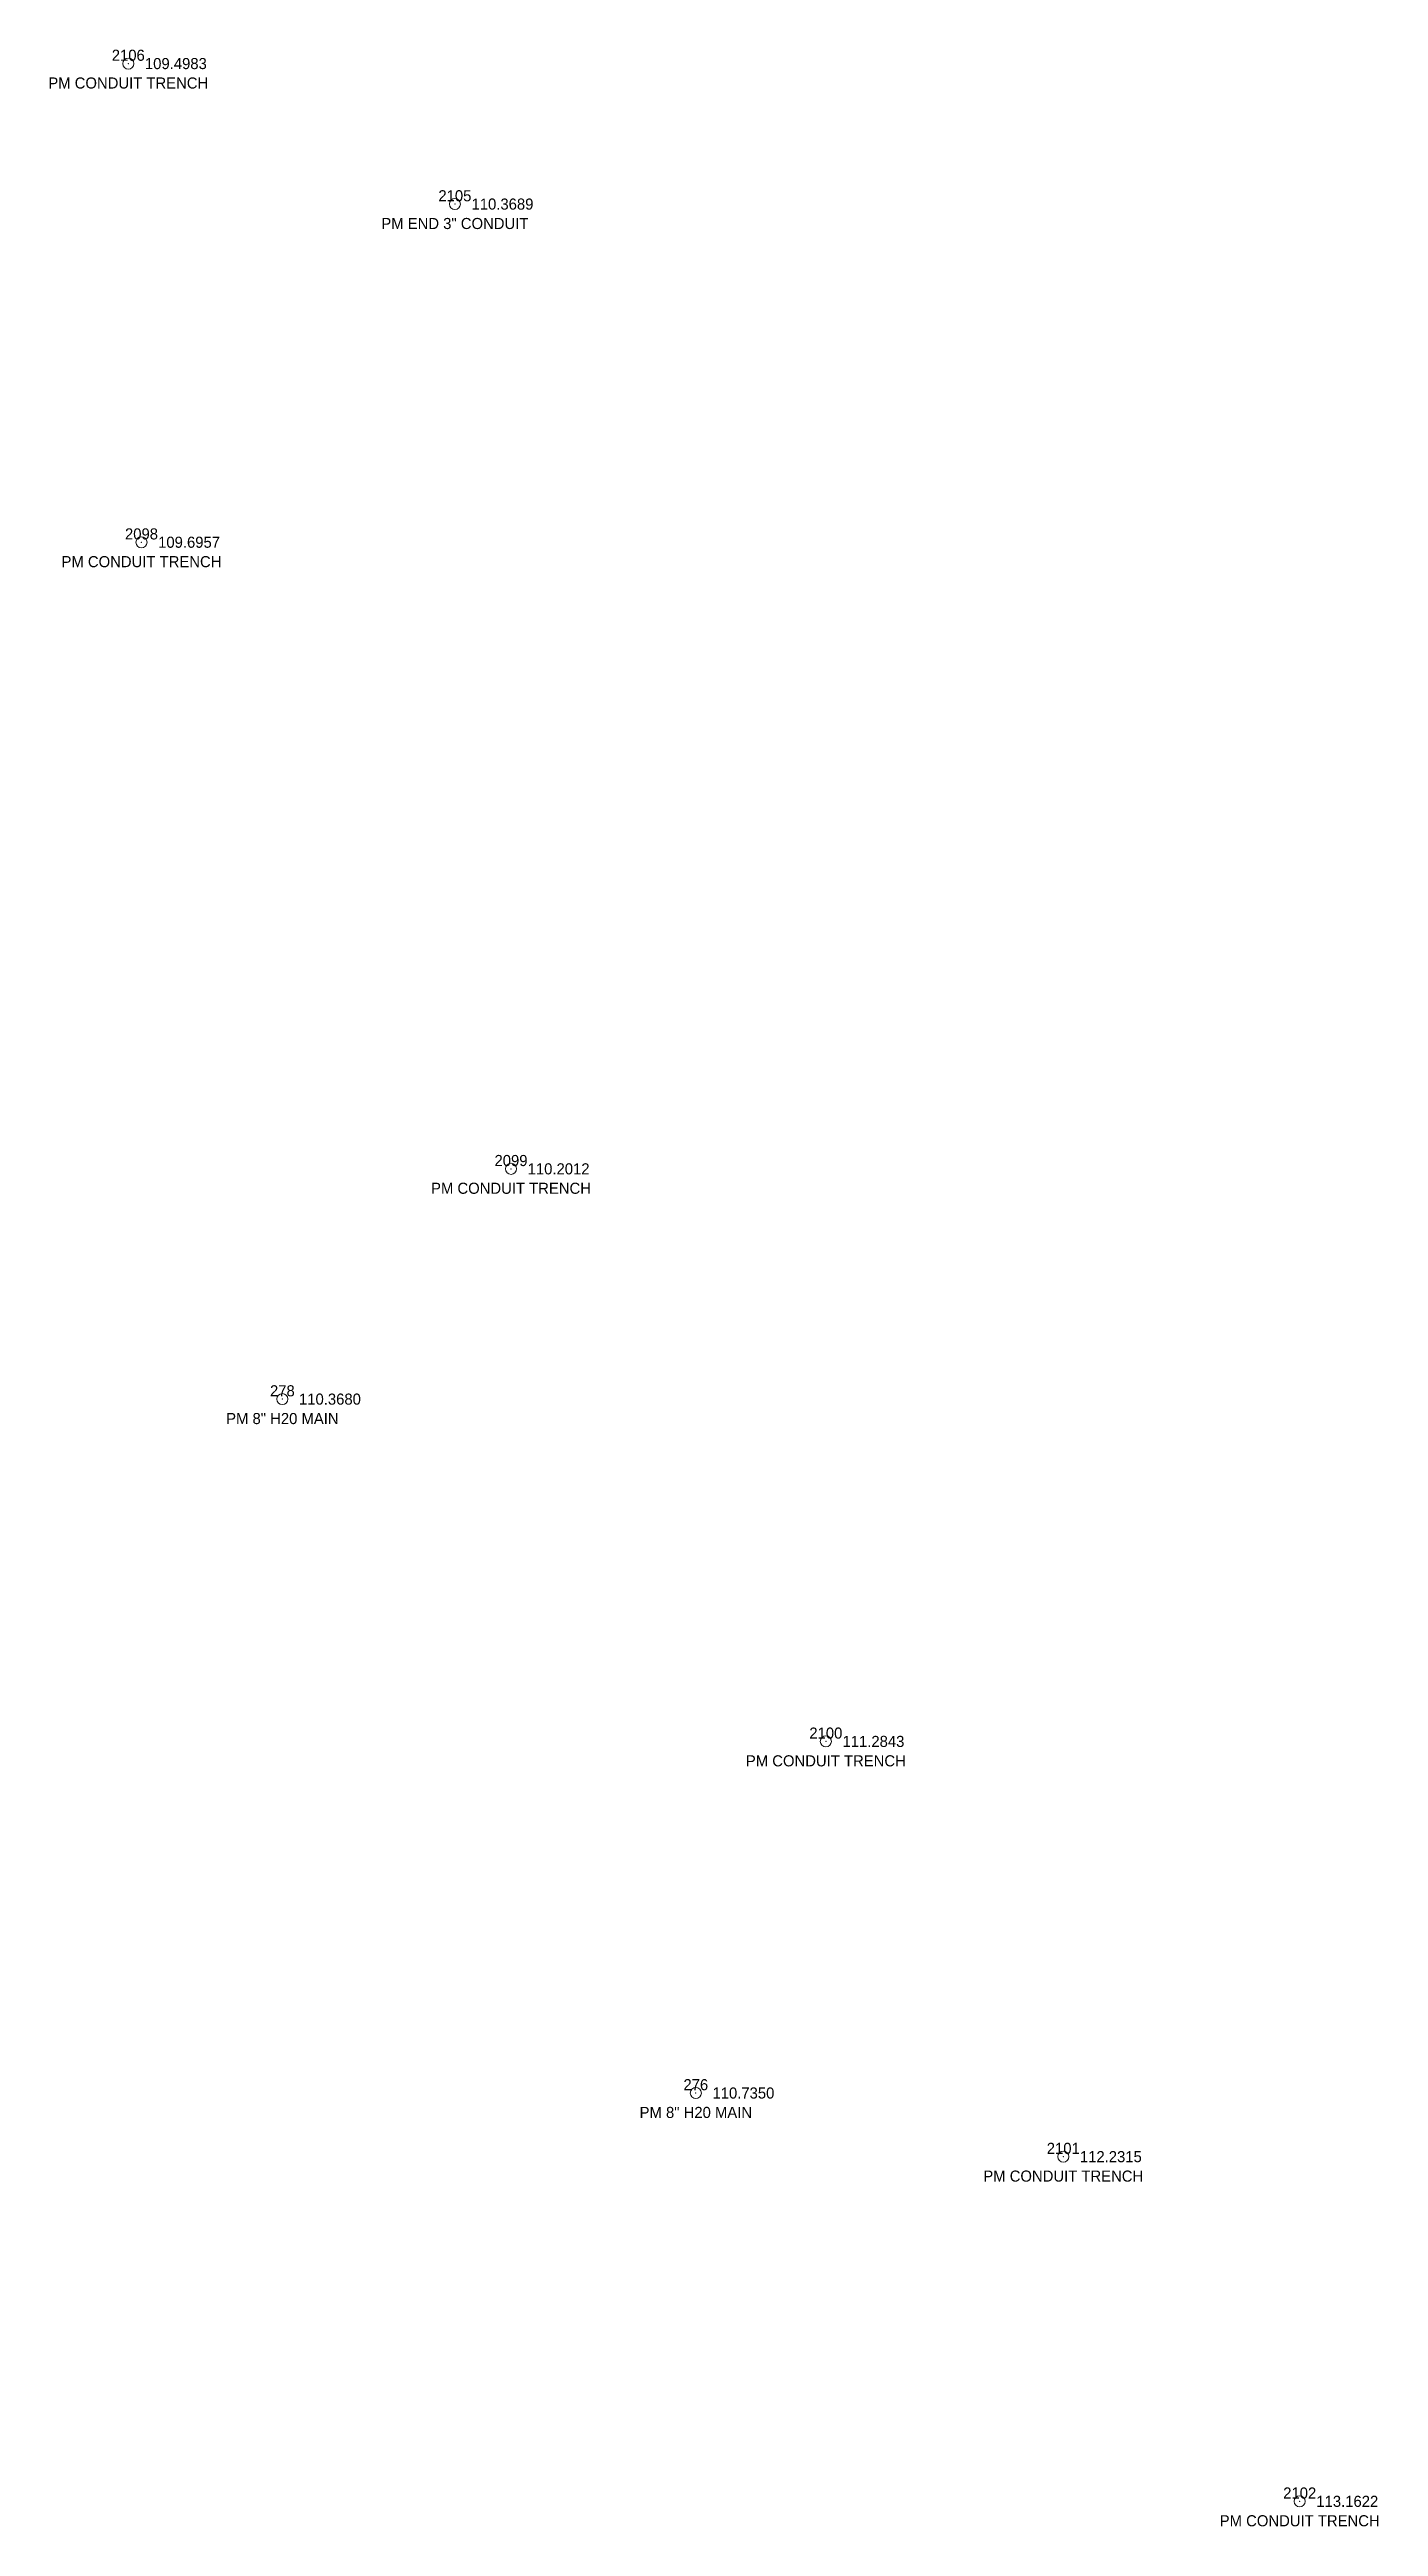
# Model space of a CAD drawing. Extents: x 1196333 to 1196982, y 245092 to 245652.
# Drawn here: x 1196630.1 to 1196690, y 245154 to 245265.6 of the extents above; entities that cross this region are included whole.
import ezdxf
from ezdxf.enums import TextEntityAlignment as Align

# ---------------------------------------------------------------- set-up
doc = ezdxf.new("R2010")
doc.units = 21
doc.header["$LTSCALE"] = 50
doc.header["$MEASUREMENT"] = 0
for name, color, linetype, lineweight, true_color in [('PNTDESC', 3, 'Continuous', 0, 0x00ff00), ('PNTELEV', 5, 'Continuous', 0, 0x0000ff), ('PNTS', 1, 'Continuous', 0, 0xff0000)]:
    doc.layers.add(name, color=color, linetype=linetype, lineweight=lineweight, true_color=true_color)
doc.layers.add('PNTNO', color=7, linetype='Continuous', lineweight=0)
doc.styles.add('PTXT', font='txt', dxfattribs={"height": 0.304801})

# ---------------------------------------------------------------- blocks, each defined once
blk = doc.blocks.new('SPT4')
at = {"color": 0, "linetype": 'Continuous'}
blk.add_circle((0, 0), 0.5, dxfattribs=at)
blk = doc.blocks.new('SRVPNO1')
at = {"layer": 'PNTDESC', "style": 'PTXT'}
blk.add_attdef('DESC2', text='', height=1, dxfattribs=at).set_placement((0, -1.75), align=Align.MIDDLE)
at = {"layer": 'PNTELEV', "style": 'PTXT'}
blk.add_attdef('ELEV2', (1.5, -0.5), '', height=1, dxfattribs=at)
at = {"layer": 'PNTNO', "style": 'PTXT'}
blk.add_attdef('PT#', text='', height=1, dxfattribs=at).set_placement((0, 0.75), align=Align.MIDDLE)

msp = doc.modelspace()

# ---------------------------------------------------------------- linework, layer by layer
at = {"layer": 'PNTS'}
for p in [(1196633.6418, 245264.954, 109.4983), (1196648.3582, 245258.6231, 110.3689), (1196634.2363, 245243.3858, 109.6957), (1196650.8874, 245215.1504, 110.2012), (1196640.585, 245204.774, 110.368), (1196665.0734, 245189.3502, 111.2843), (1196659.215, 245173.507, 110.735), (1196675.7717, 245170.6385, 112.2315), (1196686.4256, 245155.1077, 113.1622)]:
    msp.add_point(p, dxfattribs=at)

# ---------------------------------------------------------------- block references
at = {"layer": 'PNTS', "xscale": 0.5, "yscale": 0.5, "zscale": 0.5}
for p, values in [((1196633.6418, 245264.954, 109.4983), {'PT#': '2106', 'ELEV2': '109.4983', 'DESC2': 'PM CONDUIT TRENCH'}), ((1196648.3582, 245258.6231, 110.3689), {'PT#': '2105', 'ELEV2': '110.3689', 'DESC2': 'PM END 3" CONDUIT'}), ((1196634.2363, 245243.3858, 109.6957), {'PT#': '2098', 'ELEV2': '109.6957', 'DESC2': 'PM CONDUIT TRENCH'}), ((1196650.8874, 245215.1504, 110.2012), {'PT#': '2099', 'ELEV2': '110.2012', 'DESC2': 'PM CONDUIT TRENCH'}), ((1196640.585, 245204.774, 110.368), {'PT#': '278', 'ELEV2': '110.3680', 'DESC2': 'PM 8" H20 MAIN'}), ((1196665.0734, 245189.3502, 111.2843), {'PT#': '2100', 'ELEV2': '111.2843', 'DESC2': 'PM CONDUIT TRENCH'}), ((1196659.215, 245173.507, 110.735), {'PT#': '276', 'ELEV2': '110.7350', 'DESC2': 'PM 8" H20 MAIN'}), ((1196675.7717, 245170.6385, 112.2315), {'PT#': '2101', 'ELEV2': '112.2315', 'DESC2': 'PM CONDUIT TRENCH'}), ((1196686.4256, 245155.1077, 113.1622), {'PT#': '2102', 'ELEV2': '113.1622', 'DESC2': 'PM CONDUIT TRENCH'})]:
    msp.add_blockref('SRVPNO1', p, dxfattribs=at).add_auto_attribs(values)
for p in [(1196633.6418, 245264.954, 109.4983), (1196648.3582, 245258.6231, 110.3689), (1196634.2363, 245243.3858, 109.6957), (1196650.8874, 245215.1504, 110.2012), (1196640.585, 245204.774, 110.368), (1196665.0734, 245189.3502, 111.2843), (1196659.215, 245173.507, 110.735), (1196675.7717, 245170.6385, 112.2315), (1196686.4256, 245155.1077, 113.1622)]:
    msp.add_blockref('SPT4', p, dxfattribs=at)

doc.saveas('drawing.dxf')
